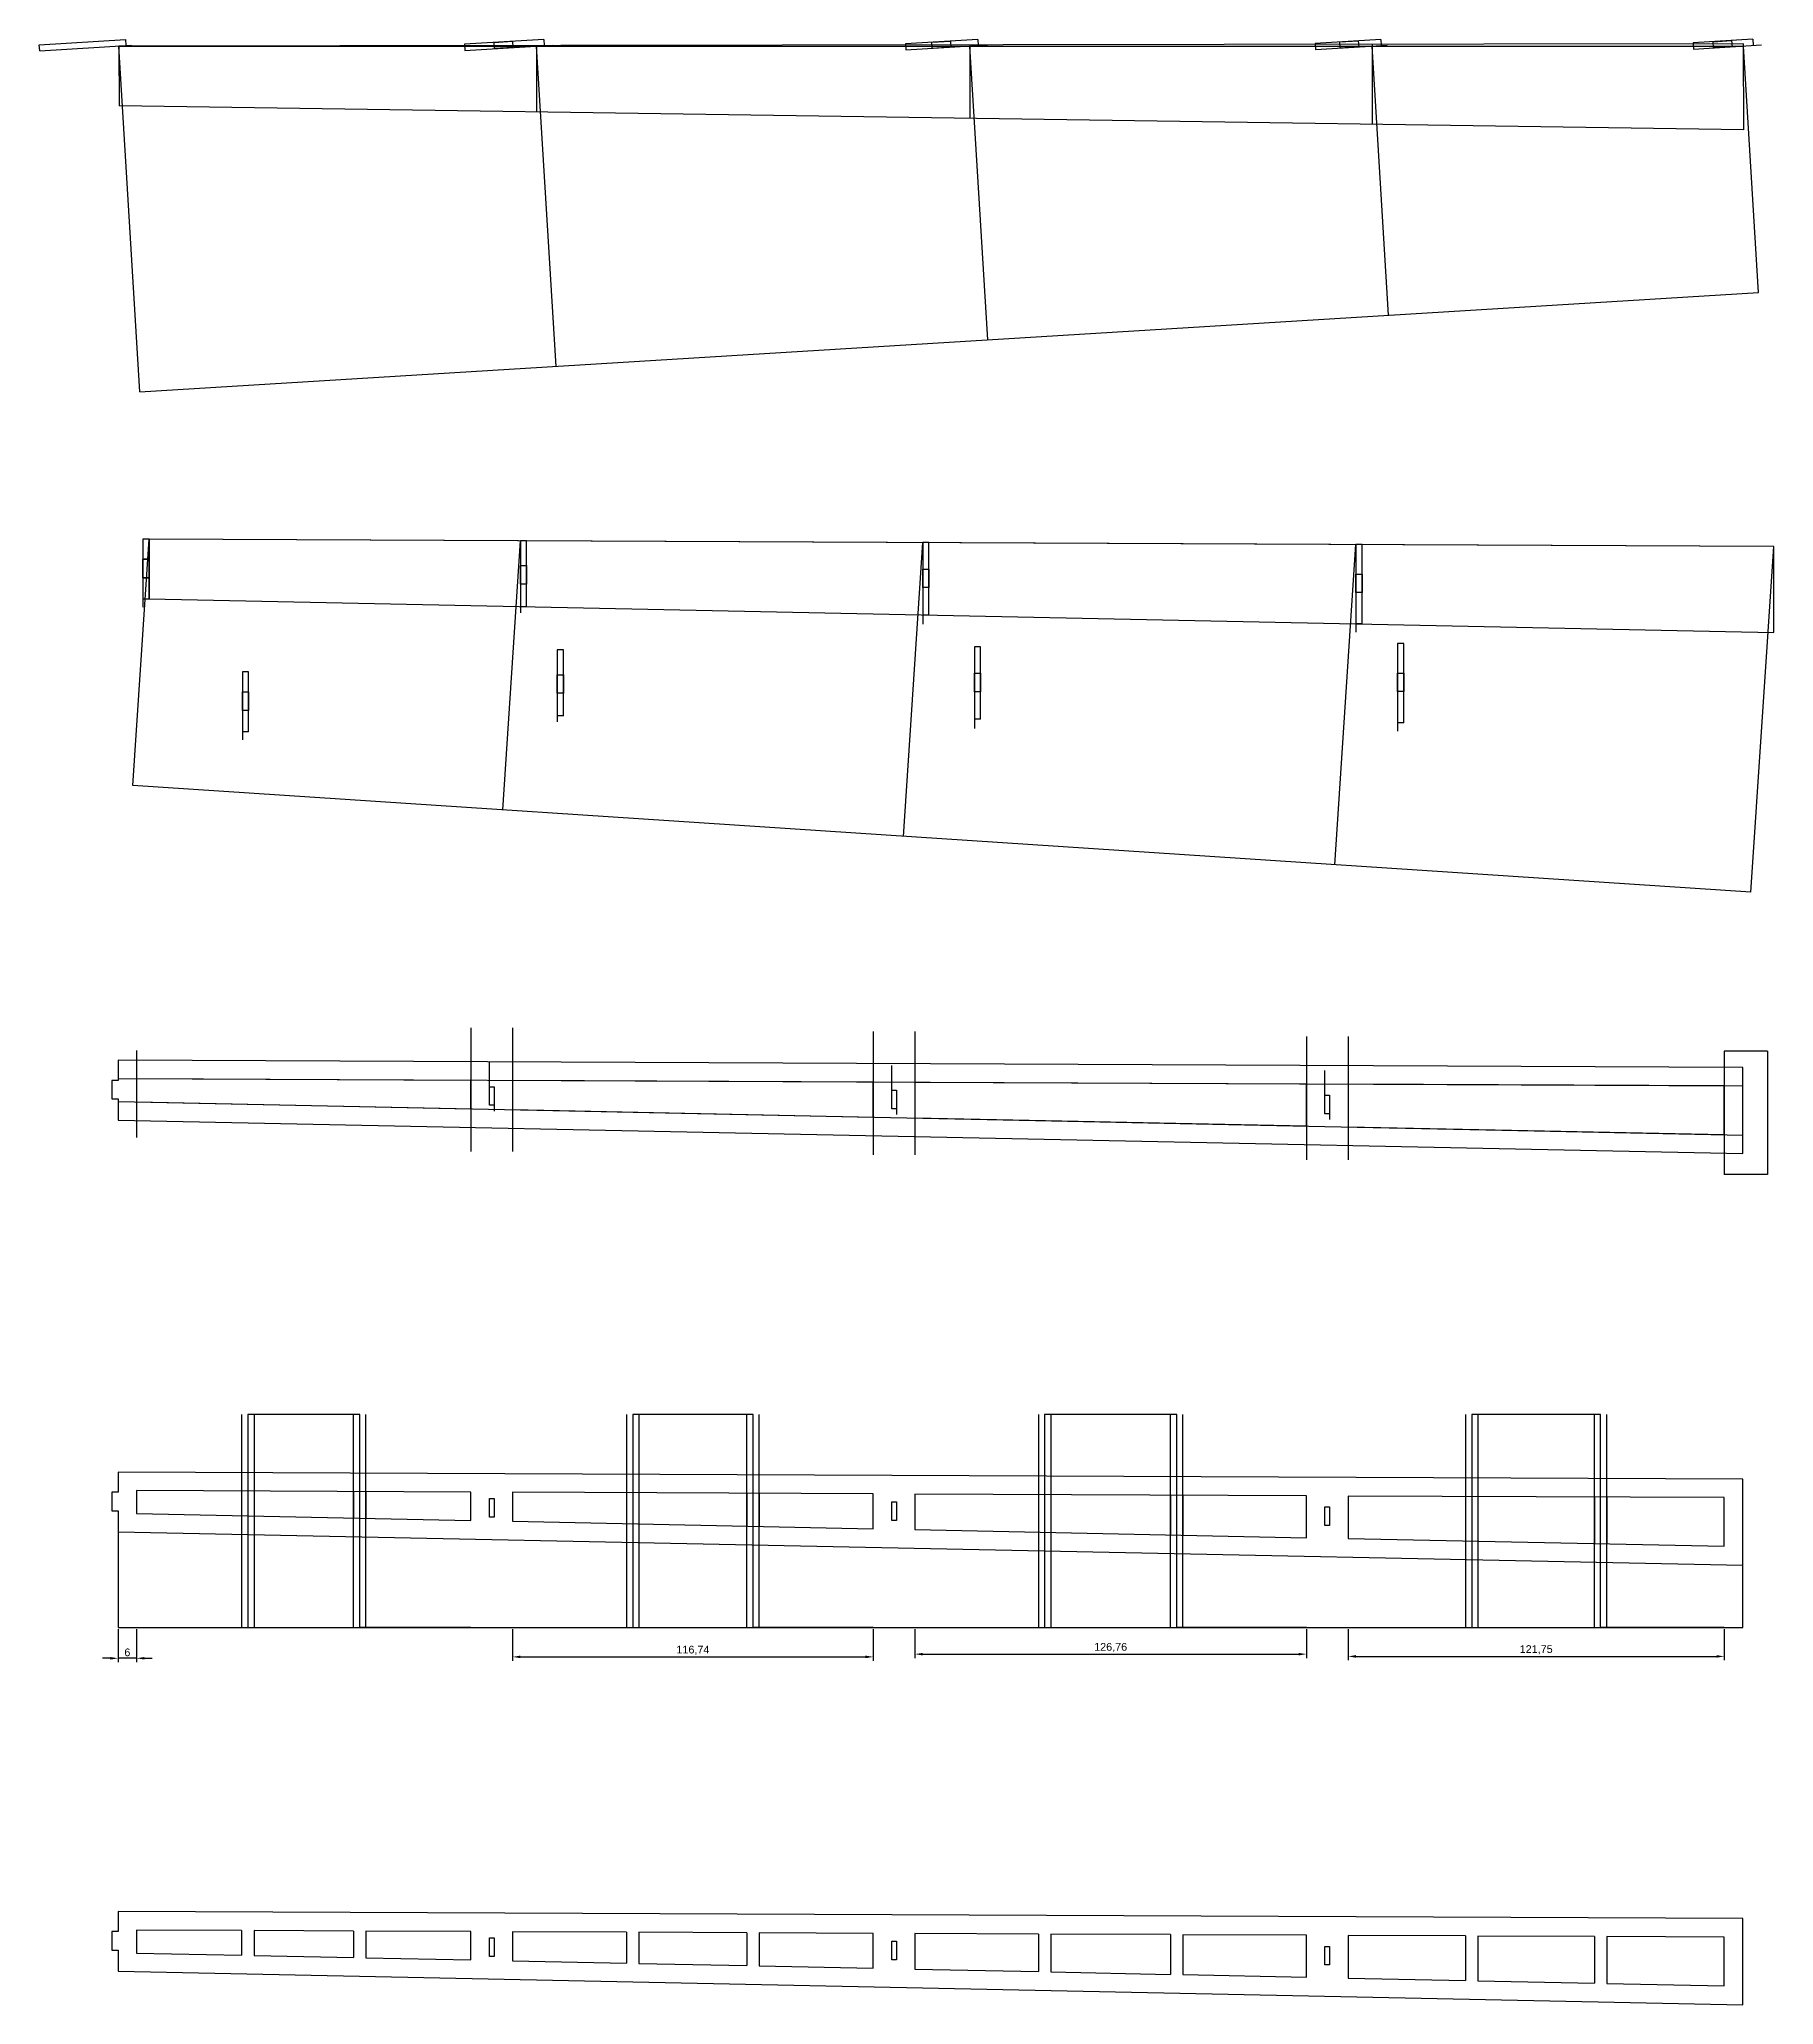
# Model space of a CAD drawing. Header units: millimetres. Extents: x -6564 to 404, y -3346 to 414.
# Drawn here: x -4113 to -3551, y -2333 to -1697 of the extents above; entities that cross this region are included whole.
import ezdxf

# ---------------------------------------------------------------- set-up
doc = ezdxf.new("R2010")
doc.units = ezdxf.units.MM
doc.layers.add('11', color=80, linetype='Continuous')
doc.layers.add('7', color=1, linetype='Continuous')
doc.styles.get("Standard").update_dxf_attribs({"font": 'arial.ttf'})
doc.dimstyles.new('ISO-25', dxfattribs={"dimtxt": 2.5, "dimasz": 2.5, "dimexe": 1.25, "dimexo": 0.625, "dimtad": 1, "dimtxsty": 'Standard', "dimcen": 2.5, "dimadec": 0, "dimazin": 0, "dimtfac": 1, "dimtmove": 0, "dimatfit": 3, "dimfxl": 1, "dimarcsym": 0})

msp = doc.modelspace()

# ---------------------------------------------------------------- blocks, each defined once
blk = doc.blocks.new('*D15')
at = {"layer": '7', "color": 0, "lineweight": -2, "transparency": 16777216}
for p, q in [((-4087.31, -2211.32), (-4087.31, -2221.95)), ((-4081.31, -2211.32), (-4081.31, -2221.95)), ((-4089.81, -2220.7), (-4092.31, -2220.7)), ((-4081.31, -2220.7), (-4087.31, -2220.7)), ((-4078.81, -2220.7), (-4076.31, -2220.7))]:
    blk.add_line(p, q, dxfattribs=at)
at = {"layer": '7', "color": 0, "transparency": 16777216}
for points in [[(-4089.81, -2220.29), (-4089.81, -2221.12), (-4087.31, -2220.7)], [(-4078.81, -2220.29), (-4078.81, -2221.12), (-4081.31, -2220.7)]]:
    blk.add_solid(points, dxfattribs=at)
at = {"layer": 'Defpoints', "color": 0, "transparency": 16777216}
for p in [(-4087.31, -2210.69), (-4081.31, -2210.69), (-4087.31, -2220.7)]:
    blk.add_point(p, dxfattribs=at)
at = {"layer": '7', "color": 0, "transparency": 16777216, "insert": (-4084.31, -2218.8), "char_height": 2.5, "attachment_point": 5}
blk.add_mtext('6', dxfattribs=at)
blk = doc.blocks.new('*D16')
at = {"layer": '7', "color": 0, "lineweight": -2, "transparency": 16777216}
for p, q in [((-3959.58, -2211.32), (-3959.58, -2221.5)), ((-3842.84, -2211.32), (-3842.84, -2221.5)), ((-3957.08, -2220.25), (-3845.34, -2220.25))]:
    blk.add_line(p, q, dxfattribs=at)
at = {"layer": '7', "color": 0, "transparency": 16777216}
for points in [[(-3957.08, -2219.83), (-3957.08, -2220.66), (-3959.58, -2220.25)], [(-3845.34, -2219.83), (-3845.34, -2220.66), (-3842.84, -2220.25)]]:
    blk.add_solid(points, dxfattribs=at)
at = {"layer": 'Defpoints', "color": 0, "transparency": 16777216}
for p in [(-3959.58, -2210.69), (-3842.84, -2210.69), (-3842.84, -2220.25)]:
    blk.add_point(p, dxfattribs=at)
at = {"layer": '7', "color": 0, "transparency": 16777216, "insert": (-3901.21, -2218.12), "char_height": 2.5, "attachment_point": 5}
blk.add_mtext('116,74', dxfattribs=at)
blk = doc.blocks.new('*D17')
at = {"layer": '7', "color": 0, "lineweight": -2, "transparency": 16777216}
for p, q in [((-3829.34, -2211.32), (-3829.34, -2220.61)), ((-3702.58, -2211.32), (-3702.58, -2220.61)), ((-3826.84, -2219.36), (-3705.08, -2219.36))]:
    blk.add_line(p, q, dxfattribs=at)
at = {"layer": '7', "color": 0, "transparency": 16777216}
for points in [[(-3826.84, -2218.95), (-3826.84, -2219.78), (-3829.34, -2219.36)], [(-3705.08, -2218.95), (-3705.08, -2219.78), (-3702.58, -2219.36)]]:
    blk.add_solid(points, dxfattribs=at)
at = {"layer": 'Defpoints', "color": 0, "transparency": 16777216}
for p in [(-3829.34, -2210.69), (-3702.58, -2210.69), (-3702.58, -2219.36)]:
    blk.add_point(p, dxfattribs=at)
at = {"layer": '7', "color": 0, "transparency": 16777216, "insert": (-3765.96, -2217.23), "char_height": 2.5, "attachment_point": 5}
blk.add_mtext('126,76', dxfattribs=at)
blk = doc.blocks.new('*D18')
at = {"layer": '7', "color": 0, "lineweight": -2, "transparency": 16777216}
for p, q in [((-3689.08, -2211.32), (-3689.08, -2221.34)), ((-3567.32, -2211.32), (-3567.32, -2221.34)), ((-3686.58, -2220.09), (-3569.82, -2220.09))]:
    blk.add_line(p, q, dxfattribs=at)
at = {"layer": '7', "color": 0, "transparency": 16777216}
for points in [[(-3686.58, -2219.67), (-3686.58, -2220.51), (-3689.08, -2220.09)], [(-3569.82, -2219.67), (-3569.82, -2220.51), (-3567.32, -2220.09)]]:
    blk.add_solid(points, dxfattribs=at)
at = {"layer": 'Defpoints', "color": 0, "transparency": 16777216}
for p in [(-3689.08, -2210.69), (-3567.32, -2210.69), (-3567.32, -2220.09)]:
    blk.add_point(p, dxfattribs=at)
at = {"layer": '7', "color": 0, "transparency": 16777216, "insert": (-3628.2, -2217.96), "char_height": 2.5, "attachment_point": 5}
blk.add_mtext('121,75', dxfattribs=at)

# ---------------------------------------------------------------- dimensions: what is measured, and where the dimension line sits
at = {"layer": '7'}
for base, p1, p2, picture, middle in [((-4087.3094, -2220.7042), (-4081.3094, -2210.693), (-4087.3094, -2210.693), '*D15', (-4084.3094, -2218.8027)), ((-3842.837, -2220.2468), (-3959.58, -2210.693), (-3842.837, -2210.693), '*D16', (-3901.2085, -2218.1194)), ((-3702.5752, -2219.3622), (-3829.337, -2210.693), (-3702.5752, -2210.693), '*D17', (-3765.9561, -2217.2348)), ((-3567.3228, -2220.0891), (-3689.0752, -2210.693), (-3567.3228, -2210.693), '*D18', (-3628.199, -2217.9617))]:
    dim = msp.add_linear_dim(base=base, p1=p1, p2=p2, dimstyle='ISO-25', dxfattribs=at)
    dim.commit()
    dim.dimension.update_dxf_attribs({"geometry": picture, "text_midpoint": middle})

# ---------------------------------------------------------------- linework, layer by layer
for p, q in [((-4087.1095, -1698.7334), (-4086.9987, -1718.0642)), ((-3951.8506, -1698.5524), (-3951.8506, -1720.0772)), ((-3811.5875, -1698.3646), (-3811.5875, -1722.1663)), ((-3681.3432, -1698.1949), (-3681.3432, -1724.1062)), ((-3560.9536, -1725.8994), (-3561.1131, -1698.0456)), ((-3560.9536, -1725.8994), (-4086.9987, -1718.0642)), ((-4077.2901, -1858.3856), (-4077.2901, -1877.7071)), ((-4077.2901, -1877.7071), (-3551.3036, -1888.5644)), ((-3561.3228, -2029.4361), (-4087.3094, -2027.1116)), ((-4087.3094, -2027.1116), (-4087.3094, -2033.6302)), ((-3561.3228, -2057.2904), (-3561.3228, -2029.4361)), ((-4087.3094, -2033.6302), (-4089.3094, -2033.6302)), ((-4089.3094, -2033.6302), (-4089.3094, -2039.6302)), ((-4081.3094, -2033.1381), (-4081.3094, -2040.5556)), ((-3973.08, -2033.6165), (-4081.3094, -2033.1381)), ((-3973.08, -2042.7897), (-3973.08, -2033.6165)), ((-3959.58, -2033.6761), (-3959.58, -2043.0683)), ((-3842.837, -2034.1921), (-3959.58, -2033.6761)), ((-3842.837, -2045.4781), (-3842.837, -2034.1921)), ((-3829.337, -2034.2517), (-3829.337, -2045.7568)), ((-3702.5752, -2034.8119), (-3829.337, -2034.2517)), ((-3702.5752, -2048.3734), (-3702.5752, -2034.8119)), ((-3689.0752, -2034.8716), (-3689.0752, -2048.6521)), ((-3567.3228, -2035.4097), (-3689.0752, -2034.8716)), ((-3567.3228, -2051.1653), (-3567.3228, -2035.4097)), ((-4089.3094, -2039.6302), (-4087.3094, -2039.6302)), ((-4087.3094, -2039.6302), (-4087.3094, -2046.4331)), ((-4081.3094, -2040.5556), (-3973.08, -2042.7897)), ((-4087.3094, -2046.4331), (-3561.3228, -2057.2904)), ((-3959.58, -2043.0683), (-3842.837, -2045.4781)), ((-3829.337, -2045.7568), (-3702.5752, -2048.3734)), ((-3689.0752, -2048.6521), (-3567.3228, -2051.1653)), ((-3561.3228, -2162.725), (-4087.3094, -2160.4004)), ((-4087.3094, -2160.4004), (-4087.3094, -2166.9191)), ((-3561.3228, -2190.5792), (-3561.3228, -2162.725)), ((-4087.3094, -2166.9191), (-4089.3094, -2166.9191)), ((-4089.3094, -2166.9191), (-4089.3094, -2172.9191)), ((-4081.3094, -2166.427), (-4081.3094, -2173.8445)), ((-3973.08, -2166.9053), (-4081.3094, -2166.427)), ((-4047.31, -2166.5773), (-4047.31, -2174.5463)), ((-4043.31, -2166.5949), (-4043.31, -2174.6289)), ((-4011.08, -2166.7374), (-4011.08, -2175.2941)), ((-4007.08, -2166.755), (-4007.08, -2175.3767)), ((-3973.08, -2176.0785), (-3973.08, -2166.9053)), ((-3959.58, -2166.965), (-3959.58, -2176.3572)), ((-3842.837, -2167.4809), (-3959.58, -2166.965)), ((-3922.677, -2167.1281), (-3922.677, -2177.1189)), ((-3918.677, -2167.1457), (-3918.677, -2177.2015)), ((-3883.737, -2167.3002), (-3883.737, -2177.9227)), ((-3879.737, -2167.3178), (-3879.737, -2178.0053)), ((-3842.837, -2178.767), (-3842.837, -2167.4809)), ((-3829.337, -2167.5406), (-3829.337, -2179.0456)), ((-3702.5752, -2168.1008), (-3829.337, -2167.5406)), ((-3789.3352, -2167.7174), (-3789.3352, -2179.8714)), ((-3785.3352, -2167.735), (-3785.3352, -2179.9539)), ((-3746.5752, -2167.9063), (-3746.5752, -2180.754)), ((-3742.5752, -2167.924), (-3742.5752, -2180.8366)), ((-3702.5752, -2181.6622), (-3702.5752, -2168.1008)), ((-3689.0752, -2168.1604), (-3689.0752, -2181.9409)), ((-3567.3228, -2168.6985), (-3689.0752, -2168.1604)), ((-3651.0728, -2168.3284), (-3651.0728, -2182.7254)), ((-3647.0728, -2168.3461), (-3647.0728, -2182.8079)), ((-3609.3228, -2168.5129), (-3609.3228, -2183.5871)), ((-3605.3228, -2168.5306), (-3605.3228, -2183.6697)), ((-3567.3228, -2184.4541), (-3567.3228, -2168.6985)), ((-4089.3094, -2172.9191), (-4087.3094, -2172.9191)), ((-4087.3094, -2172.9191), (-4087.3094, -2179.7219)), ((-4081.3094, -2173.8445), (-3973.08, -2176.0785)), ((-4087.3094, -2179.7219), (-3561.3228, -2190.5792)), ((-3959.58, -2176.3572), (-3842.837, -2178.767)), ((-3829.337, -2179.0456), (-3702.5752, -2181.6622)), ((-3689.0752, -2181.9409), (-3567.3228, -2184.4541)), ((-3561.3228, -2304.993), (-4087.3094, -2302.6684)), ((-4087.3094, -2302.6684), (-4087.3094, -2309.1871)), ((-4087.3094, -2309.1871), (-4089.3094, -2309.1871)), ((-4089.3094, -2309.1871), (-4089.3094, -2315.1871)), ((-4081.3094, -2308.695), (-4081.3094, -2316.1124)), ((-4047.31, -2308.8452), (-4081.3094, -2308.695)), ((-4047.31, -2308.8452), (-4047.31, -2316.8143)), ((-4043.31, -2308.8629), (-4043.31, -2316.8968)), ((-4011.08, -2309.0053), (-4043.31, -2308.8629)), ((-4011.08, -2309.0053), (-4011.08, -2317.5621)), ((-3973.08, -2309.1733), (-4007.08, -2309.023)), ((-4007.08, -2309.023), (-4007.08, -2317.6447)), ((-3973.08, -2318.3465), (-3973.08, -2309.1733)), ((-3959.58, -2309.2329), (-3959.58, -2318.6252)), ((-3922.677, -2309.396), (-3959.58, -2309.2329)), ((-3922.677, -2309.396), (-3922.677, -2319.3869)), ((-3918.677, -2309.4137), (-3918.677, -2319.4695)), ((-3883.737, -2309.5681), (-3918.677, -2309.4137)), ((-3883.737, -2309.5681), (-3883.737, -2320.1907)), ((-3842.837, -2309.7489), (-3879.737, -2309.5858)), ((-3879.737, -2309.5858), (-3879.737, -2320.2733)), ((-3561.3228, -2332.8472), (-3561.3228, -2304.993)), ((-4089.3094, -2315.1871), (-4087.3094, -2315.1871)), ((-4087.3094, -2315.1871), (-4087.3094, -2321.9899)), ((-3842.837, -2321.035), (-3842.837, -2309.7489)), ((-3829.337, -2309.8085), (-3829.337, -2321.3136)), ((-3789.3352, -2309.9853), (-3829.337, -2309.8085)), ((-3789.3352, -2309.9853), (-3789.3352, -2322.1393)), ((-3785.3352, -2310.003), (-3785.3352, -2322.2219)), ((-3746.5752, -2310.1743), (-3785.3352, -2310.003)), ((-3746.5752, -2310.1743), (-3746.5752, -2323.022)), ((-3702.5752, -2310.3688), (-3742.5752, -2310.192)), ((-3742.5752, -2310.192), (-3742.5752, -2323.1045)), ((-3702.5752, -2323.9302), (-3702.5752, -2310.3688)), ((-3689.0752, -2310.4284), (-3689.0752, -2324.2089)), ((-3651.0728, -2310.5964), (-3689.0752, -2310.4284)), ((-3651.0728, -2310.5964), (-3651.0728, -2324.9933)), ((-3647.0728, -2310.614), (-3647.0728, -2325.0759)), ((-3609.3228, -2310.7809), (-3647.0728, -2310.614)), ((-3609.3228, -2310.7809), (-3609.3228, -2325.8551)), ((-3567.3228, -2310.9665), (-3605.3228, -2310.7986)), ((-3605.3228, -2310.7986), (-3605.3228, -2325.9377)), ((-3567.3228, -2326.7221), (-3567.3228, -2310.9665)), ((-4087.3094, -2321.9899), (-3561.3228, -2332.8472)), ((-4081.3094, -2316.1124), (-4047.31, -2316.8143)), ((-4043.31, -2316.8968), (-4011.08, -2317.5621)), ((-4007.08, -2317.6447), (-3973.08, -2318.3465)), ((-3959.58, -2318.6252), (-3922.677, -2319.3869)), ((-3918.677, -2319.4695), (-3883.737, -2320.1907)), ((-3879.737, -2320.2733), (-3842.837, -2321.035)), ((-3829.337, -2321.3136), (-3789.3352, -2322.1393)), ((-3785.3352, -2322.2219), (-3746.5752, -2323.022)), ((-3742.5752, -2323.1045), (-3702.5752, -2323.9302)), ((-3689.0752, -2324.2089), (-3651.0728, -2324.9933)), ((-3647.0728, -2325.0759), (-3609.3228, -2325.8551)), ((-3605.3228, -2325.9377), (-3567.3228, -2326.7221))]:
    msp.add_line(p, q)
at = {"color": 7, "linetype": 'Continuous', "lineweight": 25}
msp.add_line((-3551.3036, -1888.5644), (-3551.3036, -1860.7102), dxfattribs=at)
at = {"color": 7, "linetype": 'Continuous', "lineweight": 25, "flags": 128}
for points in [[(-3561.1131, -1698.0456), (-3729.1634, -1698.2543), (-4087.1043, -1698.7334)], [(-3551.3036, -1860.7102), (-3719.3523, -1859.9565), (-4077.2901, -1858.3856)]]:
    msp.add_lwpolyline(points, dxfattribs=at)
for points in [[(-3967.08, -2035.6809), (-3965.58, -2035.6809), (-3965.58, -2041.6809), (-3967.08, -2041.6809)], [(-3836.837, -2036.7737), (-3835.337, -2036.7737), (-3835.337, -2042.7737), (-3836.837, -2042.7737)], [(-3696.5752, -2038.4088), (-3695.0752, -2038.4088), (-3695.0752, -2044.4088), (-3696.5752, -2044.4088)], [(-3967.08, -2168.9697), (-3965.58, -2168.9697), (-3965.58, -2174.9697), (-3967.08, -2174.9697)], [(-3836.837, -2170.0625), (-3835.337, -2170.0625), (-3835.337, -2176.0625), (-3836.837, -2176.0625)], [(-3696.5752, -2171.6977), (-3695.0752, -2171.6977), (-3695.0752, -2177.6977), (-3696.5752, -2177.6977)], [(-3967.08, -2311.2377), (-3965.58, -2311.2377), (-3965.58, -2317.2377), (-3967.08, -2317.2377)], [(-3836.837, -2312.3305), (-3835.337, -2312.3305), (-3835.337, -2318.3305), (-3836.837, -2318.3305)], [(-3696.5752, -2313.9657), (-3695.0752, -2313.9657), (-3695.0752, -2319.9657), (-3696.5752, -2319.9657)]]:
    msp.add_lwpolyline(points, close=True)
at = {"layer": '11'}
for p, q in [((-4112.8179, -1698.3059), (-4084.9617, -1696.5983)), ((-4112.6955, -1700.3022), (-4112.8179, -1698.3059)), ((-4112.6955, -1700.3022), (-4082.9358, -1698.4779)), ((-4080.2406, -1810.7017), (-4087.1043, -1698.7334)), ((-4087.1043, -1698.7334), (-3561.1176, -1698.7529)), ((-4084.9617, -1696.5983), (-4084.8393, -1698.5945)), ((-3949.4779, -1696.5892), (-3975.1546, -1698.1632)), ((-3975.1546, -1698.1632), (-3975.0322, -1700.1595)), ((-3975.0322, -1700.1595), (-3946.6798, -1698.4214)), ((-3945.4935, -1802.4416), (-3951.8506, -1698.7384)), ((-3949.4779, -1696.5892), (-3949.3555, -1698.5855)), ((-3808.9711, -1696.5795), (-3832.3815, -1698.0145)), ((-3832.3815, -1698.0145), (-3832.2591, -1700.0108)), ((-3832.2591, -1700.0108), (-3805.853, -1698.3921)), ((-3805.7558, -1793.8756), (-3811.5875, -1698.7436)), ((-3808.9711, -1696.5795), (-3808.8487, -1698.5757)), ((-3678.4954, -1696.5701), (-3699.8024, -1697.8762)), ((-3699.8024, -1697.8762), (-3699.68, -1699.8725)), ((-3699.68, -1699.8725), (-3676.4182, -1698.4465)), ((-3675.9994, -1785.9214), (-3681.3432, -1698.7484)), ((-3678.4954, -1696.5701), (-3678.373, -1698.5664)), ((-3558.0499, -1696.5611), (-3577.4135, -1697.7481)), ((-3577.4135, -1697.7481), (-3577.2912, -1699.7443)), ((-3577.2912, -1699.7443), (-3555.296, -1698.396)), ((-3556.2242, -1778.5791), (-3561.1176, -1698.7529)), ((-3558.0499, -1696.5611), (-3557.9276, -1698.5573)), ((-4080.2406, -1810.7017), (-3556.2242, -1778.5791)), ((-4082.5342, -1938.1893), (-4077.2851, -1858.3856)), ((-4079.2901, -1858.3856), (-4079.2901, -1880.422)), ((-4077.2901, -1858.3856), (-4079.2901, -1858.3856)), ((-4077.2901, -1877.7855), (-4077.2901, -1858.3856)), ((-3551.3036, -1860.7102), (-4077.2851, -1858.3856)), ((-3962.793, -1946.0653), (-3957.0608, -1858.917)), ((-3957.0608, -1858.917), (-3957.0608, -1882.2225)), ((-3955.0608, -1858.917), (-3957.0608, -1858.917)), ((-3955.0608, -1880.264), (-3955.0608, -1858.917)), ((-3833.0733, -1954.5976), (-3826.8177, -1859.4926)), ((-3826.8177, -1859.4926), (-3826.8177, -1885.9482)), ((-3824.8177, -1859.4926), (-3826.8177, -1859.4926)), ((-3824.8177, -1882.9468), (-3824.8177, -1859.4926)), ((-3693.3751, -1963.7863), (-3686.556, -1860.1124)), ((-3686.556, -1860.1124), (-3686.556, -1888.5181)), ((-3684.556, -1860.1124), (-3686.556, -1860.1124)), ((-3684.556, -1885.8373), (-3684.556, -1860.1124)), ((-3558.6662, -1972.6467), (-3551.3036, -1860.7102)), ((-4077.2901, -1877.7855), (-4079.2901, -1877.7855)), ((-3955.0608, -1880.264), (-3957.0608, -1880.264)), ((-3824.8177, -1882.9468), (-3826.8177, -1882.9468)), ((-3684.556, -1885.8373), (-3686.556, -1885.8373)), ((-3945.1451, -1894.2286), (-3945.1451, -1917.5341)), ((-3943.1451, -1894.2286), (-3945.1451, -1894.2286)), ((-3943.1451, -1915.5756), (-3943.1451, -1894.2286)), ((-3810.0877, -1893.2461), (-3810.0877, -1919.7017)), ((-3808.0877, -1893.2461), (-3810.0877, -1893.2461)), ((-3808.0877, -1916.7004), (-3808.0877, -1893.2461)), ((-3673.0473, -1892.1538), (-3673.0473, -1920.5595)), ((-3671.0473, -1892.1538), (-3673.0473, -1892.1538)), ((-3671.0473, -1917.8787), (-3671.0473, -1892.1538)), ((-4047.0731, -1901.3161), (-4047.0731, -1923.3525)), ((-4045.0731, -1901.3161), (-4047.0731, -1901.3161)), ((-4045.0731, -1920.716), (-4045.0731, -1901.3161)), ((-4045.0731, -1920.716), (-4047.0731, -1920.716)), ((-3943.1451, -1915.5756), (-3945.1451, -1915.5756)), ((-3808.0877, -1916.7004), (-3810.0877, -1916.7004)), ((-3671.0473, -1917.8787), (-3673.0473, -1917.8787)), ((-3558.6662, -1972.6467), (-4082.5342, -1938.1893))]:
    msp.add_line(p, q, dxfattribs=at)
for points in [[(-3965.4797, -1699.5739), (-3965.6021, -1697.5776), (-3959.6133, -1697.2105), (-3959.491, -1699.2068)], [(-3823.72, -1699.4873), (-3823.8423, -1697.4911), (-3817.8536, -1697.124), (-3817.7312, -1699.1202)], [(-3691.6571, -1699.3807), (-3691.7795, -1697.3844), (-3685.7907, -1697.0173), (-3685.6684, -1699.0136)], [(-3570.7847, -1699.3455), (-3570.9071, -1697.3492), (-3564.9183, -1696.9821), (-3564.7959, -1698.9784)], [(-4079.2901, -1864.9043), (-4077.2901, -1864.9043), (-4077.2901, -1870.9043), (-4079.2901, -1870.9043)], [(-3957.0608, -1866.9549), (-3955.0608, -1866.9549), (-3955.0608, -1872.9549), (-3957.0608, -1872.9549)], [(-3826.8177, -1868.0477), (-3824.8177, -1868.0477), (-3824.8177, -1874.0477), (-3826.8177, -1874.0477)], [(-3686.556, -1869.6829), (-3684.556, -1869.6829), (-3684.556, -1875.6829), (-3686.556, -1875.6829)], [(-3945.1451, -1902.2666), (-3943.1451, -1902.2666), (-3943.1451, -1908.2666), (-3945.1451, -1908.2666)], [(-3810.0876, -1901.8012), (-3808.0876, -1901.8012), (-3808.0876, -1907.8012), (-3810.0876, -1907.8012)], [(-3673.0473, -1901.7243), (-3671.0473, -1901.7243), (-3671.0473, -1907.7243), (-3673.0473, -1907.7243)], [(-4047.0731, -1907.8348), (-4045.0731, -1907.8348), (-4045.0731, -1913.8348), (-4047.0731, -1913.8348)]]:
    msp.add_lwpolyline(points, close=True, dxfattribs=at)
at = {"layer": '7'}
for p, q in [((-3551.3036, -1860.7102), (-4077.2901, -1858.3856)), ((-4077.2901, -1858.3856), (-4077.2901, -1864.9043)), ((-3551.3036, -1888.5644), (-3551.3036, -1860.7102)), ((-4077.2901, -1864.9043), (-4079.2901, -1864.9043)), ((-4079.2901, -1864.9043), (-4079.2901, -1870.9043)), ((-4079.2901, -1870.9043), (-4077.2901, -1870.9043)), ((-4077.2901, -1870.9043), (-4077.2901, -1877.7071)), ((-4077.2901, -1877.7071), (-3551.3036, -1888.5644)), ((-3973.08, -2016.6458), (-3973.08, -2056.6095)), ((-3959.58, -2016.6458), (-3959.58, -2056.6095)), ((-3842.837, -2017.7386), (-3842.837, -2057.7023)), ((-3829.337, -2017.7386), (-3829.337, -2057.7023)), ((-3702.5752, -2019.3738), (-3702.5752, -2059.3375)), ((-3689.0752, -2019.3738), (-3689.0752, -2059.3375)), ((-4081.3094, -2023.9359), (-4081.3094, -2052.1266)), ((-3967.08, -2035.6809), (-3967.08, -2027.6429)), ((-3836.837, -2036.7737), (-3836.837, -2028.7357)), ((-3553.3228, -2024.1208), (-3567.3228, -2024.1208)), ((-3567.3228, -2024.1208), (-3567.3228, -2064.0845)), ((-3553.3228, -2024.1208), (-3553.3228, -2064.0845)), ((-3561.3494, -2035.4361), (-4087.3359, -2033.1115)), ((-3696.5752, -2038.4088), (-3696.5752, -2030.3709)), ((-3561.3228, -2043.1559), (-3561.3228, -2035.1179)), ((-4087.1856, -2040.4343), (-3561.199, -2051.2917)), ((-3965.58, -2041.6809), (-3965.58, -2043.5626)), ((-3835.337, -2042.7737), (-3835.337, -2044.6554)), ((-3695.0752, -2044.4088), (-3695.0752, -2046.2905)), ((-3553.3228, -2064.0845), (-3567.3228, -2064.0845)), ((-4047.31, -2141.7663), (-4047.31, -2210.693)), ((-4009.08, -2141.7663), (-4045.31, -2141.7663)), ((-4045.31, -2141.7663), (-4045.31, -2210.693)), ((-4043.31, -2141.7663), (-4043.31, -2210.693)), ((-4011.08, -2210.693), (-4011.08, -2141.7663)), ((-4009.08, -2210.693), (-4009.08, -2141.7663)), ((-4007.08, -2210.693), (-4007.08, -2141.7663)), ((-3922.677, -2141.7663), (-3922.677, -2210.693)), ((-3881.737, -2141.7663), (-3920.677, -2141.7663)), ((-3920.677, -2141.7663), (-3920.677, -2210.693)), ((-3918.677, -2141.7663), (-3918.677, -2210.693)), ((-3883.737, -2210.693), (-3883.737, -2141.7663)), ((-3881.737, -2210.693), (-3881.737, -2141.7663)), ((-3879.737, -2210.693), (-3879.737, -2141.7663)), ((-3789.3352, -2141.7663), (-3789.3352, -2210.693)), ((-3744.5752, -2141.7663), (-3787.3352, -2141.7663)), ((-3787.3352, -2141.7663), (-3787.3352, -2210.693)), ((-3785.3352, -2141.7663), (-3785.3352, -2210.693)), ((-3746.5752, -2210.693), (-3746.5752, -2141.7663)), ((-3744.5752, -2210.693), (-3744.5752, -2141.7663)), ((-3742.5752, -2210.693), (-3742.5752, -2141.7663)), ((-3651.0728, -2141.7663), (-3651.0728, -2210.693)), ((-3607.3228, -2141.7663), (-3649.0728, -2141.7663)), ((-3649.0728, -2141.7663), (-3649.0728, -2210.693)), ((-3647.0728, -2141.7663), (-3647.0728, -2210.693)), ((-3609.3228, -2210.693), (-3609.3228, -2141.7663)), ((-3607.3228, -2210.693), (-3607.3228, -2141.7663)), ((-3605.3228, -2210.693), (-3605.3228, -2141.7663)), ((-4087.3094, -2177.7223), (-4087.3094, -2210.693)), ((-3561.3228, -2210.693), (-3561.3228, -2188.5788)), ((-4087.3094, -2210.693), (-3561.3228, -2210.693)), ((-3973.08, -2210.693), (-4009.08, -2210.693)), ((-3842.837, -2210.693), (-3881.737, -2210.693)), ((-3702.5752, -2210.693), (-3744.5752, -2210.693)), ((-3567.3228, -2210.693), (-3607.3228, -2210.693))]:
    msp.add_line(p, q, dxfattribs=at)
for points in [[(-3957.0608, -1866.9549), (-3955.0608, -1866.9549), (-3955.0608, -1872.9549), (-3957.0608, -1872.9549)], [(-3826.8177, -1868.0477), (-3824.8177, -1868.0477), (-3824.8177, -1874.0477), (-3826.8177, -1874.0477)], [(-3686.556, -1869.6829), (-3684.556, -1869.6829), (-3684.556, -1875.6829), (-3686.556, -1875.6829)]]:
    msp.add_lwpolyline(points, close=True, dxfattribs=at)

msp.set_redraw_order([(e.dxf.handle, doc.entitydb.next_handle()) for e in msp.query("TEXT MTEXT ATTDEF DIMENSION ARC_DIMENSION")])  # texts and dimensions are drawn at this point

doc.saveas('drawing.dxf')
